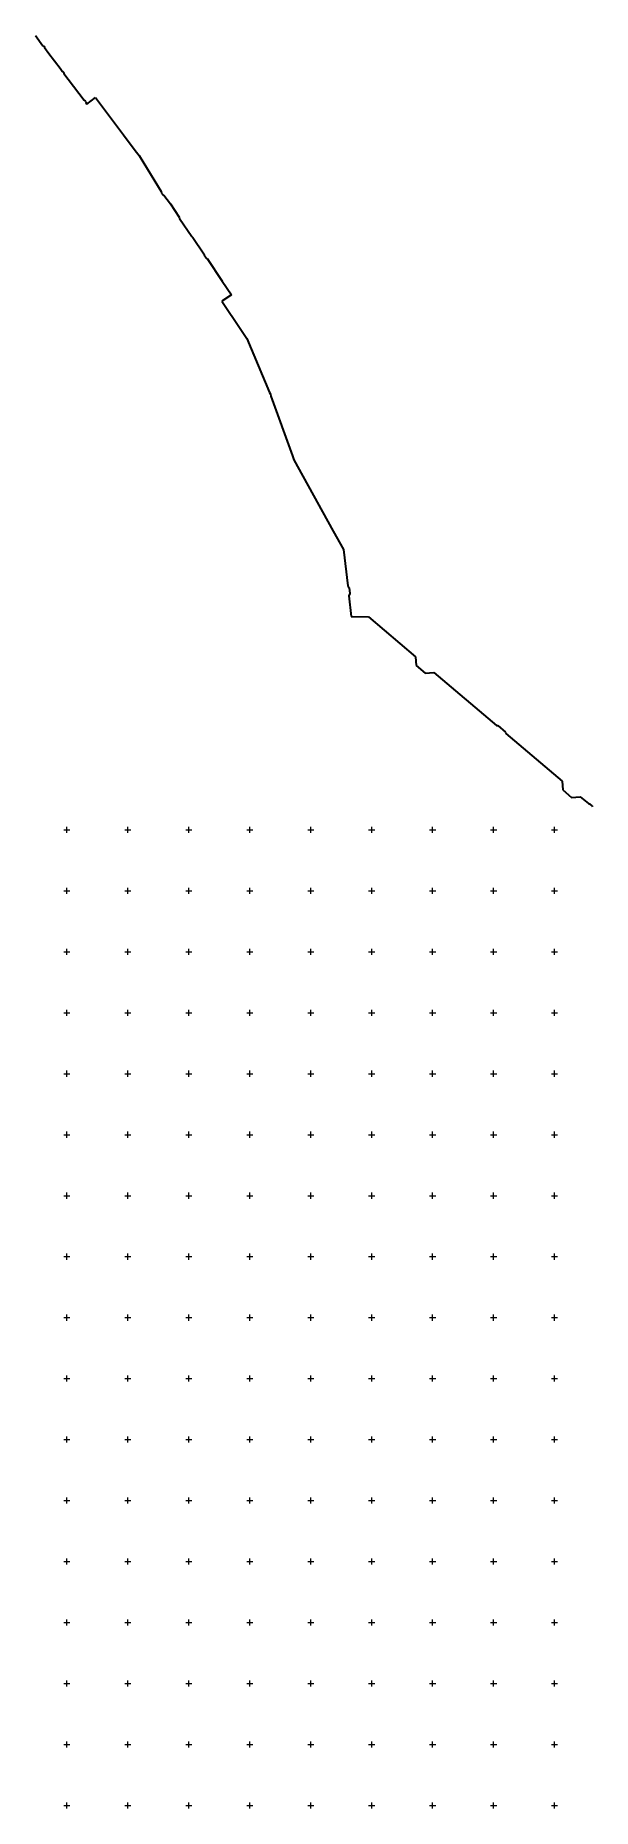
# Model space of a CAD drawing. Header units: metres. Extents: x 7536658 to 7539479, y 5878998 to 5880901.
# Drawn here: x 7538024 to 7538481, y 5879448 to 5880901 of the extents above; entities that cross this region are included whole.
import ezdxf

# ---------------------------------------------------------------- set-up
doc = ezdxf.new("R2010")
doc.units = ezdxf.units.M
doc.linetypes.add('1', pattern=[0])
doc.linetypes.add('3_SUUP_P', pattern=[0])
doc.layers.add('P_SUL_L_1', color=7, linetype='3_SUUP_P', lineweight=35)
doc.layers.add('Podzial_sekcyjny_krzyze', color=7, linetype='1', lineweight=18)

msp = doc.modelspace()

# ---------------------------------------------------------------- linework, layer by layer
at = {"layer": 'P_SUL_L_1', "linetype": '3_SUUP_P'}
for p, q in [((7538024.2, 5880901.3), (7538030.4, 5880892.9)), ((7538030.4, 5880892.9), (7538031.3, 5880892.6)), ((7538031.3, 5880892.6), (7538031.5, 5880892.2)), ((7538031.5, 5880892.2), (7538031.6, 5880891.3)), ((7538031.6, 5880891.3), (7538035.3, 5880886.4)), ((7538035.3, 5880886.4), (7538044.4, 5880874.4)), ((7538044.4, 5880874.4), (7538046.2, 5880872)), ((7538046.2, 5880872), (7538047.3, 5880871.4)), ((7538047.3, 5880871.4), (7538047.5, 5880870.2)), ((7538047.5, 5880870.2), (7538051.2, 5880865.4)), ((7538051.2, 5880865.4), (7538064.2, 5880848.1)), ((7538064.2, 5880848.1), (7538065.3, 5880847.5)), ((7538066.5, 5880845), (7538073.5, 5880850.3)), ((7538073.5, 5880850.3), (7538096.5, 5880819.8)), ((7538065.3, 5880847.5), (7538065.5, 5880846.3)), ((7538065.5, 5880846.3), (7538066.5, 5880845)), ((7538096.5, 5880819.8), (7538105.9, 5880807)), ((7538105.9, 5880807), (7538109.3, 5880802.8)), ((7538109.3, 5880802.8), (7538119.1, 5880786.8)), ((7538119.1, 5880786.8), (7538127.3, 5880773.3)), ((7538127.3, 5880773.3), (7538127.3, 5880773.2)), ((7538127.3, 5880773.2), (7538127.4, 5880772.8)), ((7538127.4, 5880772.8), (7538127.5, 5880772.4)), ((7538127.5, 5880772.4), (7538127.6, 5880772)), ((7538127.6, 5880772), (7538127.8, 5880771.7)), ((7538127.8, 5880771.7), (7538128.1, 5880771.3)), ((7538128.1, 5880771.3), (7538128.3, 5880771)), ((7538128.3, 5880771), (7538128.6, 5880770.8)), ((7538128.6, 5880770.8), (7538128.9, 5880770.5)), ((7538128.9, 5880770.5), (7538129.3, 5880770.4)), ((7538129.3, 5880770.4), (7538129.5, 5880770.3)), ((7538129.5, 5880770.3), (7538134.9, 5880763.1)), ((7538134.9, 5880763.1), (7538142.1, 5880752.3)), ((7538142.1, 5880752.3), (7538142.4, 5880751.2)), ((7538142.4, 5880751.2), (7538152.5, 5880736.5)), ((7538152.5, 5880736.5), (7538153.3, 5880735.7)), ((7538153.3, 5880735.7), (7538162.4, 5880722.2)), ((7538162.4, 5880722.2), (7538162.4, 5880721.9)), ((7538162.4, 5880721.9), (7538162.5, 5880721.5)), ((7538162.5, 5880721.5), (7538162.7, 5880721)), ((7538162.7, 5880721), (7538162.9, 5880720.6)), ((7538162.9, 5880720.6), (7538163.1, 5880720.1)), ((7538163.1, 5880720.1), (7538163.4, 5880719.7)), ((7538163.4, 5880719.7), (7538163.7, 5880719.4)), ((7538163.7, 5880719.4), (7538164, 5880719)), ((7538164, 5880719), (7538164.4, 5880718.7)), ((7538164.4, 5880718.7), (7538164.8, 5880718.4)), ((7538164.8, 5880718.4), (7538165, 5880718.3)), ((7538165, 5880718.3), (7538177.4, 5880699.8)), ((7538185, 5880688.5), (7538177.2, 5880683.3)), ((7538177.4, 5880699.8), (7538185, 5880688.5)), ((7538177.2, 5880683.3), (7538192.7, 5880660.1)), ((7538192.7, 5880660.1), (7538197.7, 5880652.7)), ((7538197.7, 5880652.7), (7538216.3, 5880608.4)), ((7538216.3, 5880608.4), (7538216.9, 5880607.1)), ((7538216.9, 5880607.1), (7538217.4, 5880605.6)), ((7538217.4, 5880605.6), (7538235, 5880556.6)), ((7538235, 5880556.6), (7538236.1, 5880553.3)), ((7538236.1, 5880553.3), (7538243.5, 5880540)), ((7538243.5, 5880540), (7538268.5, 5880494.8)), ((7538268.5, 5880494.8), (7538276.8, 5880479.8)), ((7538276.8, 5880479.8), (7538280.4, 5880449.9)), ((7538280.4, 5880449.9), (7538281.6, 5880448.4)), ((7538282.2, 5880443.6), (7538281.3, 5880441.9)), ((7538281.3, 5880441.9), (7538283.3, 5880425)), ((7538281.6, 5880448.4), (7538282.2, 5880443.6)), ((7538283.3, 5880425), (7538297.4, 5880424.6)), ((7538297.4, 5880424.6), (7538336, 5880391.8)), ((7538336, 5880391.8), (7538336.5, 5880384.7)), ((7538336.5, 5880384.7), (7538343.8, 5880378.5)), ((7538343.8, 5880378.5), (7538351.1, 5880379)), ((7538351.1, 5880379), (7538402.3, 5880335.6)), ((7538402.3, 5880335.6), (7538403.4, 5880335.4)), ((7538403.4, 5880335.4), (7538409.7, 5880330)), ((7538409.7, 5880330), (7538410.1, 5880329)), ((7538410.1, 5880329), (7538456.1, 5880289.9)), ((7538456.1, 5880289.9), (7538456.8, 5880282.7)), ((7538456.8, 5880282.7), (7538464, 5880276.5)), ((7538464, 5880276.5), (7538471.1, 5880277.1)), ((7538471.1, 5880277.1), (7538477.8, 5880271.5)), ((7538477.8, 5880271.5), (7538478.6, 5880271.3)), ((7538478.6, 5880271.3), (7538480.9, 5880269.4)), ((7538480.9, 5880269.4), (7538481.1, 5880268.7))]:
    msp.add_line(p, q, dxfattribs=at)
at = {"layer": 'Podzial_sekcyjny_krzyze'}
for p, q in [((7538050, 5880247.5), (7538050, 5880252.5)), ((7538100, 5880247.5), (7538100, 5880252.5)), ((7538150, 5880247.5), (7538150, 5880252.5)), ((7538200, 5880247.5), (7538200, 5880252.5)), ((7538250, 5880247.5), (7538250, 5880252.5)), ((7538300, 5880247.5), (7538300, 5880252.5)), ((7538350, 5880247.5), (7538350, 5880252.5)), ((7538400, 5880247.5), (7538400, 5880252.5)), ((7538450, 5880247.5), (7538450, 5880252.5)), ((7538047.5, 5880250), (7538052.5, 5880250)), ((7538097.5, 5880250), (7538102.5, 5880250)), ((7538147.5, 5880250), (7538152.5, 5880250)), ((7538197.5, 5880250), (7538202.5, 5880250)), ((7538247.5, 5880250), (7538252.5, 5880250)), ((7538297.5, 5880250), (7538302.5, 5880250)), ((7538347.5, 5880250), (7538352.5, 5880250)), ((7538397.5, 5880250), (7538402.5, 5880250)), ((7538447.5, 5880250), (7538452.5, 5880250)), ((7538047.5, 5880200), (7538052.5, 5880200)), ((7538050, 5880197.5), (7538050, 5880202.5)), ((7538097.5, 5880200), (7538102.5, 5880200)), ((7538100, 5880197.5), (7538100, 5880202.5)), ((7538147.5, 5880200), (7538152.5, 5880200)), ((7538150, 5880197.5), (7538150, 5880202.5)), ((7538197.5, 5880200), (7538202.5, 5880200)), ((7538200, 5880197.5), (7538200, 5880202.5)), ((7538247.5, 5880200), (7538252.5, 5880200)), ((7538250, 5880197.5), (7538250, 5880202.5)), ((7538297.5, 5880200), (7538302.5, 5880200)), ((7538300, 5880197.5), (7538300, 5880202.5)), ((7538347.5, 5880200), (7538352.5, 5880200)), ((7538350, 5880197.5), (7538350, 5880202.5)), ((7538397.5, 5880200), (7538402.5, 5880200)), ((7538400, 5880197.5), (7538400, 5880202.5)), ((7538447.5, 5880200), (7538452.5, 5880200)), ((7538450, 5880197.5), (7538450, 5880202.5)), ((7538047.5, 5880150), (7538052.5, 5880150)), ((7538050, 5880147.5), (7538050, 5880152.5)), ((7538097.5, 5880150), (7538102.5, 5880150)), ((7538100, 5880147.5), (7538100, 5880152.5)), ((7538147.5, 5880150), (7538152.5, 5880150)), ((7538150, 5880147.5), (7538150, 5880152.5)), ((7538197.5, 5880150), (7538202.5, 5880150)), ((7538200, 5880147.5), (7538200, 5880152.5)), ((7538247.5, 5880150), (7538252.5, 5880150)), ((7538250, 5880147.5), (7538250, 5880152.5)), ((7538297.5, 5880150), (7538302.5, 5880150)), ((7538300, 5880147.5), (7538300, 5880152.5)), ((7538347.5, 5880150), (7538352.5, 5880150)), ((7538350, 5880147.5), (7538350, 5880152.5)), ((7538397.5, 5880150), (7538402.5, 5880150)), ((7538400, 5880147.5), (7538400, 5880152.5)), ((7538447.5, 5880150), (7538452.5, 5880150)), ((7538450, 5880147.5), (7538450, 5880152.5)), ((7538047.5, 5880100), (7538052.5, 5880100)), ((7538050, 5880097.5), (7538050, 5880102.5)), ((7538097.5, 5880100), (7538102.5, 5880100)), ((7538100, 5880097.5), (7538100, 5880102.5)), ((7538147.5, 5880100), (7538152.5, 5880100)), ((7538150, 5880097.5), (7538150, 5880102.5)), ((7538197.5, 5880100), (7538202.5, 5880100)), ((7538200, 5880097.5), (7538200, 5880102.5)), ((7538247.5, 5880100), (7538252.5, 5880100)), ((7538250, 5880097.5), (7538250, 5880102.5)), ((7538297.5, 5880100), (7538302.5, 5880100)), ((7538300, 5880097.5), (7538300, 5880102.5)), ((7538347.5, 5880100), (7538352.5, 5880100)), ((7538350, 5880097.5), (7538350, 5880102.5)), ((7538397.5, 5880100), (7538402.5, 5880100)), ((7538400, 5880097.5), (7538400, 5880102.5)), ((7538447.5, 5880100), (7538452.5, 5880100)), ((7538450, 5880097.5), (7538450, 5880102.5)), ((7538047.5, 5880050), (7538052.5, 5880050)), ((7538050, 5880047.5), (7538050, 5880052.5)), ((7538097.5, 5880050), (7538102.5, 5880050)), ((7538100, 5880047.5), (7538100, 5880052.5)), ((7538147.5, 5880050), (7538152.5, 5880050)), ((7538150, 5880047.5), (7538150, 5880052.5)), ((7538197.5, 5880050), (7538202.5, 5880050)), ((7538200, 5880047.5), (7538200, 5880052.5)), ((7538247.5, 5880050), (7538252.5, 5880050)), ((7538250, 5880047.5), (7538250, 5880052.5)), ((7538297.5, 5880050), (7538302.5, 5880050)), ((7538300, 5880047.5), (7538300, 5880052.5)), ((7538347.5, 5880050), (7538352.5, 5880050)), ((7538350, 5880047.5), (7538350, 5880052.5)), ((7538397.5, 5880050), (7538402.5, 5880050)), ((7538400, 5880047.5), (7538400, 5880052.5)), ((7538447.5, 5880050), (7538452.5, 5880050)), ((7538450, 5880047.5), (7538450, 5880052.5)), ((7538047.5, 5880000), (7538052.5, 5880000)), ((7538050, 5879997.5), (7538050, 5880002.5)), ((7538097.5, 5880000), (7538102.5, 5880000)), ((7538100, 5879997.5), (7538100, 5880002.5)), ((7538147.5, 5880000), (7538152.5, 5880000)), ((7538150, 5879997.5), (7538150, 5880002.5)), ((7538197.5, 5880000), (7538202.5, 5880000)), ((7538200, 5879997.5), (7538200, 5880002.5)), ((7538247.5, 5880000), (7538252.5, 5880000)), ((7538250, 5879997.5), (7538250, 5880002.5)), ((7538297.5, 5880000), (7538302.5, 5880000)), ((7538300, 5879997.5), (7538300, 5880002.5)), ((7538347.5, 5880000), (7538352.5, 5880000)), ((7538350, 5879997.5), (7538350, 5880002.5)), ((7538397.5, 5880000), (7538402.5, 5880000)), ((7538400, 5879997.5), (7538400, 5880002.5)), ((7538447.5, 5880000), (7538452.5, 5880000)), ((7538450, 5879997.5), (7538450, 5880002.5)), ((7538047.5, 5879950), (7538052.5, 5879950)), ((7538050, 5879947.5), (7538050, 5879952.5)), ((7538097.5, 5879950), (7538102.5, 5879950)), ((7538100, 5879947.5), (7538100, 5879952.5)), ((7538147.5, 5879950), (7538152.5, 5879950)), ((7538150, 5879947.5), (7538150, 5879952.5)), ((7538197.5, 5879950), (7538202.5, 5879950)), ((7538200, 5879947.5), (7538200, 5879952.5)), ((7538247.5, 5879950), (7538252.5, 5879950)), ((7538250, 5879947.5), (7538250, 5879952.5)), ((7538297.5, 5879950), (7538302.5, 5879950)), ((7538300, 5879947.5), (7538300, 5879952.5)), ((7538347.5, 5879950), (7538352.5, 5879950)), ((7538350, 5879947.5), (7538350, 5879952.5)), ((7538397.5, 5879950), (7538402.5, 5879950)), ((7538400, 5879947.5), (7538400, 5879952.5)), ((7538447.5, 5879950), (7538452.5, 5879950)), ((7538450, 5879947.5), (7538450, 5879952.5)), ((7538047.5, 5879900), (7538052.5, 5879900)), ((7538050, 5879897.5), (7538050, 5879902.5)), ((7538097.5, 5879900), (7538102.5, 5879900)), ((7538100, 5879897.5), (7538100, 5879902.5)), ((7538147.5, 5879900), (7538152.5, 5879900)), ((7538150, 5879897.5), (7538150, 5879902.5)), ((7538197.5, 5879900), (7538202.5, 5879900)), ((7538200, 5879897.5), (7538200, 5879902.5)), ((7538247.5, 5879900), (7538252.5, 5879900)), ((7538250, 5879897.5), (7538250, 5879902.5)), ((7538297.5, 5879900), (7538302.5, 5879900)), ((7538300, 5879897.5), (7538300, 5879902.5)), ((7538347.5, 5879900), (7538352.5, 5879900)), ((7538350, 5879897.5), (7538350, 5879902.5)), ((7538397.5, 5879900), (7538402.5, 5879900)), ((7538400, 5879897.5), (7538400, 5879902.5)), ((7538447.5, 5879900), (7538452.5, 5879900)), ((7538450, 5879897.5), (7538450, 5879902.5)), ((7538047.5, 5879850), (7538052.5, 5879850)), ((7538050, 5879847.5), (7538050, 5879852.5)), ((7538097.5, 5879850), (7538102.5, 5879850)), ((7538100, 5879847.5), (7538100, 5879852.5)), ((7538147.5, 5879850), (7538152.5, 5879850)), ((7538150, 5879847.5), (7538150, 5879852.5)), ((7538197.5, 5879850), (7538202.5, 5879850)), ((7538200, 5879847.5), (7538200, 5879852.5)), ((7538247.5, 5879850), (7538252.5, 5879850)), ((7538250, 5879847.5), (7538250, 5879852.5)), ((7538297.5, 5879850), (7538302.5, 5879850)), ((7538300, 5879847.5), (7538300, 5879852.5)), ((7538347.5, 5879850), (7538352.5, 5879850)), ((7538350, 5879847.5), (7538350, 5879852.5)), ((7538397.5, 5879850), (7538402.5, 5879850)), ((7538400, 5879847.5), (7538400, 5879852.5)), ((7538447.5, 5879850), (7538452.5, 5879850)), ((7538450, 5879847.5), (7538450, 5879852.5)), ((7538050, 5879797.5), (7538050, 5879802.5)), ((7538100, 5879797.5), (7538100, 5879802.5)), ((7538150, 5879797.5), (7538150, 5879802.5)), ((7538200, 5879797.5), (7538200, 5879802.5)), ((7538250, 5879797.5), (7538250, 5879802.5)), ((7538300, 5879797.5), (7538300, 5879802.5)), ((7538350, 5879797.5), (7538350, 5879802.5)), ((7538400, 5879797.5), (7538400, 5879802.5)), ((7538450, 5879797.5), (7538450, 5879802.5)), ((7538047.5, 5879800), (7538052.5, 5879800)), ((7538097.5, 5879800), (7538102.5, 5879800)), ((7538147.5, 5879800), (7538152.5, 5879800)), ((7538197.5, 5879800), (7538202.5, 5879800)), ((7538247.5, 5879800), (7538252.5, 5879800)), ((7538297.5, 5879800), (7538302.5, 5879800)), ((7538347.5, 5879800), (7538352.5, 5879800)), ((7538397.5, 5879800), (7538402.5, 5879800)), ((7538447.5, 5879800), (7538452.5, 5879800)), ((7538047.5, 5879750), (7538052.5, 5879750)), ((7538050, 5879747.5), (7538050, 5879752.5)), ((7538097.5, 5879750), (7538102.5, 5879750)), ((7538100, 5879747.5), (7538100, 5879752.5)), ((7538147.5, 5879750), (7538152.5, 5879750)), ((7538150, 5879747.5), (7538150, 5879752.5)), ((7538197.5, 5879750), (7538202.5, 5879750)), ((7538200, 5879747.5), (7538200, 5879752.5)), ((7538247.5, 5879750), (7538252.5, 5879750)), ((7538250, 5879747.5), (7538250, 5879752.5)), ((7538297.5, 5879750), (7538302.5, 5879750)), ((7538300, 5879747.5), (7538300, 5879752.5)), ((7538347.5, 5879750), (7538352.5, 5879750)), ((7538350, 5879747.5), (7538350, 5879752.5)), ((7538397.5, 5879750), (7538402.5, 5879750)), ((7538400, 5879747.5), (7538400, 5879752.5)), ((7538447.5, 5879750), (7538452.5, 5879750)), ((7538450, 5879747.5), (7538450, 5879752.5)), ((7538047.5, 5879700), (7538052.5, 5879700)), ((7538050, 5879697.5), (7538050, 5879702.5)), ((7538097.5, 5879700), (7538102.5, 5879700)), ((7538100, 5879697.5), (7538100, 5879702.5)), ((7538147.5, 5879700), (7538152.5, 5879700)), ((7538150, 5879697.5), (7538150, 5879702.5)), ((7538197.5, 5879700), (7538202.5, 5879700)), ((7538200, 5879697.5), (7538200, 5879702.5)), ((7538247.5, 5879700), (7538252.5, 5879700)), ((7538250, 5879697.5), (7538250, 5879702.5)), ((7538297.5, 5879700), (7538302.5, 5879700)), ((7538300, 5879697.5), (7538300, 5879702.5)), ((7538347.5, 5879700), (7538352.5, 5879700)), ((7538350, 5879697.5), (7538350, 5879702.5)), ((7538397.5, 5879700), (7538402.5, 5879700)), ((7538400, 5879697.5), (7538400, 5879702.5)), ((7538447.5, 5879700), (7538452.5, 5879700)), ((7538450, 5879697.5), (7538450, 5879702.5)), ((7538047.5, 5879650), (7538052.5, 5879650)), ((7538050, 5879647.5), (7538050, 5879652.5)), ((7538097.5, 5879650), (7538102.5, 5879650)), ((7538100, 5879647.5), (7538100, 5879652.5)), ((7538147.5, 5879650), (7538152.5, 5879650)), ((7538150, 5879647.5), (7538150, 5879652.5)), ((7538197.5, 5879650), (7538202.5, 5879650)), ((7538200, 5879647.5), (7538200, 5879652.5)), ((7538247.5, 5879650), (7538252.5, 5879650)), ((7538250, 5879647.5), (7538250, 5879652.5)), ((7538297.5, 5879650), (7538302.5, 5879650)), ((7538300, 5879647.5), (7538300, 5879652.5)), ((7538347.5, 5879650), (7538352.5, 5879650)), ((7538350, 5879647.5), (7538350, 5879652.5)), ((7538397.5, 5879650), (7538402.5, 5879650)), ((7538400, 5879647.5), (7538400, 5879652.5)), ((7538447.5, 5879650), (7538452.5, 5879650)), ((7538450, 5879647.5), (7538450, 5879652.5)), ((7538047.5, 5879600), (7538052.5, 5879600)), ((7538050, 5879597.5), (7538050, 5879602.5)), ((7538097.5, 5879600), (7538102.5, 5879600)), ((7538100, 5879597.5), (7538100, 5879602.5)), ((7538147.5, 5879600), (7538152.5, 5879600)), ((7538150, 5879597.5), (7538150, 5879602.5)), ((7538197.5, 5879600), (7538202.5, 5879600)), ((7538200, 5879597.5), (7538200, 5879602.5)), ((7538247.5, 5879600), (7538252.5, 5879600)), ((7538250, 5879597.5), (7538250, 5879602.5)), ((7538297.5, 5879600), (7538302.5, 5879600)), ((7538300, 5879597.5), (7538300, 5879602.5)), ((7538347.5, 5879600), (7538352.5, 5879600)), ((7538350, 5879597.5), (7538350, 5879602.5)), ((7538397.5, 5879600), (7538402.5, 5879600)), ((7538400, 5879597.5), (7538400, 5879602.5)), ((7538447.5, 5879600), (7538452.5, 5879600)), ((7538450, 5879597.5), (7538450, 5879602.5)), ((7538047.5, 5879550), (7538052.5, 5879550)), ((7538050, 5879547.5), (7538050, 5879552.5)), ((7538097.5, 5879550), (7538102.5, 5879550)), ((7538100, 5879547.5), (7538100, 5879552.5)), ((7538147.5, 5879550), (7538152.5, 5879550)), ((7538150, 5879547.5), (7538150, 5879552.5)), ((7538197.5, 5879550), (7538202.5, 5879550)), ((7538200, 5879547.5), (7538200, 5879552.5)), ((7538247.5, 5879550), (7538252.5, 5879550)), ((7538250, 5879547.5), (7538250, 5879552.5)), ((7538297.5, 5879550), (7538302.5, 5879550)), ((7538300, 5879547.5), (7538300, 5879552.5)), ((7538347.5, 5879550), (7538352.5, 5879550)), ((7538350, 5879547.5), (7538350, 5879552.5)), ((7538397.5, 5879550), (7538402.5, 5879550)), ((7538400, 5879547.5), (7538400, 5879552.5)), ((7538447.5, 5879550), (7538452.5, 5879550)), ((7538450, 5879547.5), (7538450, 5879552.5)), ((7538047.5, 5879500), (7538052.5, 5879500)), ((7538050, 5879497.5), (7538050, 5879502.5)), ((7538097.5, 5879500), (7538102.5, 5879500)), ((7538100, 5879497.5), (7538100, 5879502.5)), ((7538147.5, 5879500), (7538152.5, 5879500)), ((7538150, 5879497.5), (7538150, 5879502.5)), ((7538197.5, 5879500), (7538202.5, 5879500)), ((7538200, 5879497.5), (7538200, 5879502.5)), ((7538247.5, 5879500), (7538252.5, 5879500)), ((7538250, 5879497.5), (7538250, 5879502.5)), ((7538297.5, 5879500), (7538302.5, 5879500)), ((7538300, 5879497.5), (7538300, 5879502.5)), ((7538347.5, 5879500), (7538352.5, 5879500)), ((7538350, 5879497.5), (7538350, 5879502.5)), ((7538397.5, 5879500), (7538402.5, 5879500)), ((7538400, 5879497.5), (7538400, 5879502.5)), ((7538447.5, 5879500), (7538452.5, 5879500)), ((7538450, 5879497.5), (7538450, 5879502.5)), ((7538050, 5879447.5), (7538050, 5879452.5)), ((7538100, 5879447.5), (7538100, 5879452.5)), ((7538150, 5879447.5), (7538150, 5879452.5)), ((7538200, 5879447.5), (7538200, 5879452.5)), ((7538250, 5879447.5), (7538250, 5879452.5)), ((7538300, 5879447.5), (7538300, 5879452.5)), ((7538350, 5879447.5), (7538350, 5879452.5)), ((7538400, 5879447.5), (7538400, 5879452.5)), ((7538450, 5879447.5), (7538450, 5879452.5)), ((7538047.5, 5879450), (7538052.5, 5879450)), ((7538097.5, 5879450), (7538102.5, 5879450)), ((7538147.5, 5879450), (7538152.5, 5879450)), ((7538197.5, 5879450), (7538202.5, 5879450)), ((7538247.5, 5879450), (7538252.5, 5879450)), ((7538297.5, 5879450), (7538302.5, 5879450)), ((7538347.5, 5879450), (7538352.5, 5879450)), ((7538397.5, 5879450), (7538402.5, 5879450)), ((7538447.5, 5879450), (7538452.5, 5879450))]:
    msp.add_line(p, q, dxfattribs=at)

doc.saveas('drawing.dxf')
